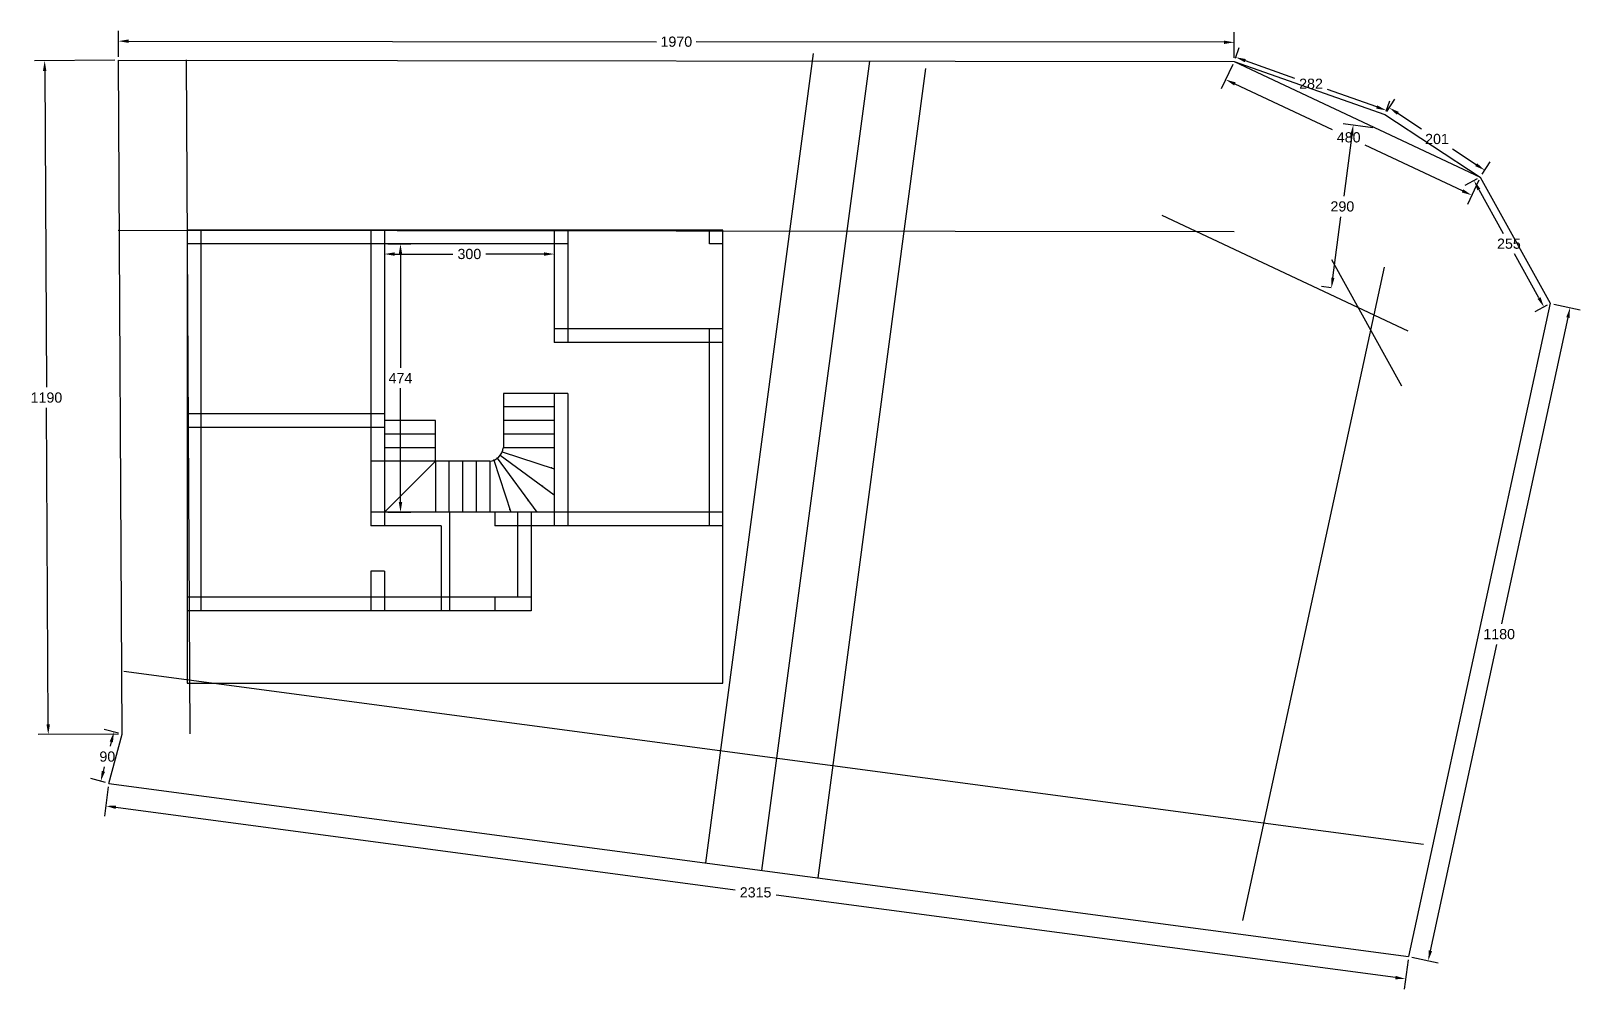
# Model space of a CAD drawing. Header units: inches. Extents: x -2903 to 3367, y -161 to 1064.
# Drawn here: x -707.34 to -680, y 697.26 to 714.18 of the extents above; entities that cross this region are included whole.
import ezdxf

# ---------------------------------------------------------------- set-up
doc = ezdxf.new("R2010")
doc.units = ezdxf.units.IN
doc.header["$MEASUREMENT"] = 0
doc.styles.get("Standard").update_dxf_attribs({"font": 'arial.ttf'})
doc.dimstyles.get("Standard").update_dxf_attribs({"dimtxt": 0.18, "dimasz": 0.18, "dimexe": 0.18, "dimexo": 0.0625, "dimgap": 0.09, "dimtad": 0, "dimtih": 1, "dimtoh": 1, "dimdec": 0, "dimlfac": 100, "dimzin": 0, "dimdsep": 46, "dimtxsty": 'Standard', "dimcen": 0.09, "dimadec": 0, "dimazin": 0, "dimtfac": 1, "dimtdec": 0, "dimtofl": 0, "dimtmove": 0, "dimatfit": 3, "dimfxl": 1, "dimtolj": 1, "dimtzin": 0, "dimarcsym": 0})

msp = doc.modelspace()

# ---------------------------------------------------------------- blocks, each defined once
blk = doc.blocks.new('*D204')
at = {"color": 0, "lineweight": -2, "transparency": 16777216}
for p, q in [((-705.98, 700.829), (-706.048, 700.315)), ((-705.846, 700.47), (-694.911, 699.014)), ((-683.255, 697.463), (-694.19, 698.918)), ((-683.032, 697.774), (-683.1, 697.26))]:
    blk.add_line(p, q, dxfattribs=at)
at = {"color": 0, "transparency": 16777216}
for points in [[(-705.842, 700.499), (-705.85, 700.44), (-706.024, 700.493)], [(-683.251, 697.492), (-683.259, 697.433), (-683.077, 697.439)]]:
    blk.add_solid(points, dxfattribs=at)
at = {"layer": 'Defpoints', "color": 0, "transparency": 16777216}
for p in [(-705.971, 700.891), (-683.024, 697.836), (-683.077, 697.439)]:
    blk.add_point(p, dxfattribs=at)
at = {"color": 0, "transparency": 16777216, "insert": (-694.551, 698.966), "char_height": 0.18, "attachment_point": 5}
blk.add_mtext('\\A1;2315', dxfattribs=at)
blk = doc.blocks.new('*D205')
at = {"color": 0, "lineweight": -2, "transparency": 16777216}
for p, q in [((-705.798, 701.776), (-706.054, 701.845)), ((-705.927, 701.624), (-705.948, 701.546)), ((-706.032, 700.907), (-706.288, 700.976)), ((-706.067, 701.103), (-706.046, 701.182))]:
    blk.add_line(p, q, dxfattribs=at)
at = {"color": 0, "transparency": 16777216}
for points in [[(-705.956, 701.632), (-705.898, 701.617), (-705.88, 701.798)], [(-706.096, 701.111), (-706.038, 701.095), (-706.114, 700.929)]]:
    blk.add_solid(points, dxfattribs=at)
at = {"layer": 'Defpoints', "color": 0, "transparency": 16777216}
for p in [(-705.88, 701.798), (-705.737, 701.76), (-705.971, 700.891)]:
    blk.add_point(p, dxfattribs=at)
at = {"color": 0, "transparency": 16777216, "insert": (-705.997, 701.364), "char_height": 0.18, "attachment_point": 5}
blk.add_mtext('\\A1;90', dxfattribs=at)
blk = doc.blocks.new('*D206')
at = {"color": 0, "lineweight": -2, "transparency": 16777216}
for p, q in [((-705.864, 713.659), (-707.284, 713.652)), ((-707.103, 713.473), (-707.073, 707.885)), ((-707.041, 701.933), (-707.071, 707.521)), ((-705.8, 701.759), (-707.22, 701.752))]:
    blk.add_line(p, q, dxfattribs=at)
at = {"color": 0, "transparency": 16777216}
for points in [[(-707.073, 713.473), (-707.133, 713.472), (-707.104, 713.653)], [(-707.011, 701.933), (-707.071, 701.933), (-707.04, 701.753)]]:
    blk.add_solid(points, dxfattribs=at)
at = {"layer": 'Defpoints', "color": 0, "transparency": 16777216}
for p in [(-707.104, 713.653), (-705.801, 713.66), (-705.737, 701.76)]:
    blk.add_point(p, dxfattribs=at)
at = {"color": 0, "transparency": 16777216, "insert": (-707.072, 707.703), "char_height": 0.18, "attachment_point": 5}
blk.add_mtext('\\A1;1190', dxfattribs=at)
blk = doc.blocks.new('*D207')
at = {"color": 0, "lineweight": -2, "transparency": 16777216}
for p, q in [((-705.801, 713.722), (-705.801, 714.177)), ((-686.101, 713.702), (-686.101, 714.156)), ((-705.621, 713.997), (-696.301, 713.987)), ((-686.281, 713.977), (-695.601, 713.986))]:
    blk.add_line(p, q, dxfattribs=at)
at = {"color": 0, "transparency": 16777216}
for points in [[(-705.621, 714.027), (-705.621, 713.967), (-705.801, 713.997)], [(-686.281, 714.007), (-686.281, 713.947), (-686.101, 713.976)]]:
    blk.add_solid(points, dxfattribs=at)
at = {"layer": 'Defpoints', "color": 0, "transparency": 16777216}
for p in [(-686.101, 713.976), (-705.801, 713.66), (-686.101, 713.639)]:
    blk.add_point(p, dxfattribs=at)
at = {"color": 0, "transparency": 16777216, "insert": (-695.951, 713.987), "char_height": 0.18, "attachment_point": 5}
blk.add_mtext('\\A1;1970', dxfattribs=at)
blk = doc.blocks.new('*D208')
at = {"color": 0, "lineweight": -2, "transparency": 16777216}
for p, q in [((-680.46, 709.354), (-679.996, 709.254)), ((-680.21, 709.116), (-681.384, 703.708)), ((-682.637, 697.936), (-681.463, 703.344)), ((-682.963, 697.823), (-682.499, 697.722))]:
    blk.add_line(p, q, dxfattribs=at)
at = {"color": 0, "transparency": 16777216}
for points in [[(-680.239, 709.122), (-680.181, 709.11), (-680.172, 709.292)], [(-682.666, 697.943), (-682.607, 697.93), (-682.675, 697.76)]]:
    blk.add_solid(points, dxfattribs=at)
at = {"layer": 'Defpoints', "color": 0, "transparency": 16777216}
for p in [(-680.521, 709.368), (-683.024, 697.836), (-682.675, 697.76)]:
    blk.add_point(p, dxfattribs=at)
at = {"color": 0, "transparency": 16777216, "insert": (-681.423, 703.526), "char_height": 0.18, "attachment_point": 5}
blk.add_mtext('\\A1;1180', dxfattribs=at)
blk = doc.blocks.new('*D209')
at = {"color": 0, "lineweight": -2, "transparency": 16777216}
for p, q in [((-686.128, 713.583), (-686.329, 713.155)), ((-686.089, 713.242), (-684.372, 712.435)), ((-682.071, 711.353), (-683.788, 712.16)), ((-681.784, 711.541), (-681.984, 711.114))]:
    blk.add_line(p, q, dxfattribs=at)
at = {"color": 0, "transparency": 16777216}
for points in [[(-686.076, 713.269), (-686.102, 713.215), (-686.252, 713.318)], [(-682.058, 711.381), (-682.084, 711.326), (-681.908, 711.277)]]:
    blk.add_solid(points, dxfattribs=at)
at = {"layer": 'Defpoints', "color": 0, "transparency": 16777216}
for p in [(-686.101, 713.639), (-681.757, 711.598), (-681.908, 711.277)]:
    blk.add_point(p, dxfattribs=at)
at = {"color": 0, "transparency": 16777216, "insert": (-684.08, 712.298), "char_height": 0.18, "attachment_point": 5}
blk.add_mtext('\\A1;480', dxfattribs=at)
blk = doc.blocks.new('*D210')
at = {"color": 0, "lineweight": -2, "transparency": 16777216}
for p, q in [((-681.812, 711.568), (-682.027, 711.448)), ((-681.782, 711.378), (-681.352, 710.602)), ((-680.721, 709.463), (-681.151, 710.239)), ((-680.575, 709.337), (-680.791, 709.218))]:
    blk.add_line(p, q, dxfattribs=at)
at = {"color": 0, "transparency": 16777216}
for points in [[(-681.756, 711.393), (-681.808, 711.364), (-681.869, 711.536)], [(-680.694, 709.477), (-680.747, 709.448), (-680.633, 709.305)]]:
    blk.add_solid(points, dxfattribs=at)
at = {"layer": 'Defpoints', "color": 0, "transparency": 16777216}
for p in [(-681.757, 711.598), (-680.633, 709.305), (-680.521, 709.368)]:
    blk.add_point(p, dxfattribs=at)
at = {"color": 0, "transparency": 16777216, "insert": (-681.251, 710.42), "char_height": 0.18, "attachment_point": 5}
blk.add_mtext('\\A1;255', dxfattribs=at)
blk = doc.blocks.new('*D211')
at = {"color": 0, "lineweight": -2, "transparency": 16777216}
for p, q in [((-686.08, 713.698), (-686.015, 713.883)), ((-685.906, 713.653), (-685.035, 713.346)), ((-683.585, 712.835), (-684.456, 713.142)), ((-683.421, 712.76), (-683.356, 712.945))]:
    blk.add_line(p, q, dxfattribs=at)
at = {"color": 0, "transparency": 16777216}
for points in [[(-685.896, 713.681), (-685.916, 713.625), (-686.075, 713.713)], [(-683.575, 712.863), (-683.595, 712.807), (-683.415, 712.775)]]:
    blk.add_solid(points, dxfattribs=at)
at = {"layer": 'Defpoints', "color": 0, "transparency": 16777216}
for p in [(-686.101, 713.639), (-686.075, 713.713), (-683.441, 712.701)]:
    blk.add_point(p, dxfattribs=at)
at = {"color": 0, "transparency": 16777216, "insert": (-684.745, 713.244), "char_height": 0.18, "attachment_point": 5}
blk.add_mtext('\\A1;282', dxfattribs=at)
blk = doc.blocks.new('*D212')
at = {"color": 0, "lineweight": -2, "transparency": 16777216}
for p, q in [((-683.407, 712.754), (-683.264, 712.972)), ((-683.212, 712.723), (-682.794, 712.448)), ((-681.829, 711.816), (-682.248, 712.091)), ((-681.723, 711.65), (-681.58, 711.868))]:
    blk.add_line(p, q, dxfattribs=at)
at = {"color": 0, "transparency": 16777216}
for points in [[(-683.196, 712.748), (-683.229, 712.697), (-683.363, 712.821)], [(-681.813, 711.841), (-681.846, 711.791), (-681.678, 711.718)]]:
    blk.add_solid(points, dxfattribs=at)
at = {"layer": 'Defpoints', "color": 0, "transparency": 16777216}
for p in [(-683.441, 712.701), (-681.678, 711.718), (-681.757, 711.598)]:
    blk.add_point(p, dxfattribs=at)
at = {"color": 0, "transparency": 16777216, "insert": (-682.521, 712.269), "char_height": 0.18, "attachment_point": 5}
blk.add_mtext('\\A1;201', dxfattribs=at)
blk = doc.blocks.new('*D213')
at = {"color": 0, "lineweight": -2, "transparency": 16777216}
for p, q in [((-683.655, 712.469), (-684.179, 712.539)), ((-684.024, 712.337), (-684.168, 711.26)), ((-684.359, 709.819), (-684.216, 710.896)), ((-684.387, 709.642), (-684.561, 709.665))]:
    blk.add_line(p, q, dxfattribs=at)
at = {"color": 0, "transparency": 16777216}
for points in [[(-684.054, 712.341), (-683.995, 712.333), (-684.001, 712.515)], [(-684.389, 709.823), (-684.33, 709.816), (-684.383, 709.641)]]:
    blk.add_solid(points, dxfattribs=at)
at = {"layer": 'Defpoints', "color": 0, "transparency": 16777216}
for p in [(-684.001, 712.515), (-683.593, 712.461), (-684.325, 709.633)]:
    blk.add_point(p, dxfattribs=at)
at = {"color": 0, "transparency": 16777216, "insert": (-684.192, 711.078), "char_height": 0.18, "attachment_point": 5}
blk.add_mtext('\\A1;290', dxfattribs=at)
blk = doc.blocks.new('*D200')
at = {"color": 0, "lineweight": -2, "transparency": 16777216}
for p, q in [((-701.105, 710.356), (-701.105, 710.058)), ((-698.105, 710.356), (-698.105, 710.058)), ((-700.925, 710.238), (-699.894, 710.238)), ((-698.285, 710.238), (-699.317, 710.238))]:
    blk.add_line(p, q, dxfattribs=at)
at = {"color": 0, "transparency": 16777216}
for points in [[(-700.925, 710.268), (-700.925, 710.208), (-701.105, 710.238)], [(-698.285, 710.268), (-698.285, 710.208), (-698.105, 710.238)]]:
    blk.add_solid(points, dxfattribs=at)
at = {"layer": 'Defpoints', "color": 0, "transparency": 16777216}
for p in [(-701.105, 710.418), (-698.105, 710.418), (-701.105, 710.238)]:
    blk.add_point(p, dxfattribs=at)
at = {"color": 0, "transparency": 16777216, "insert": (-699.605, 710.238), "char_height": 0.18, "attachment_point": 5}
blk.add_mtext('\\A1;300', dxfattribs=at)
blk = doc.blocks.new('*D201')
at = {"color": 0, "lineweight": -2, "transparency": 16777216}
for p, q in [((-701.043, 710.418), (-700.641, 710.418)), ((-700.821, 710.238), (-700.821, 708.228)), ((-700.821, 705.858), (-700.821, 707.868)), ((-701.043, 705.678), (-700.641, 705.678))]:
    blk.add_line(p, q, dxfattribs=at)
at = {"color": 0, "transparency": 16777216}
for points in [[(-700.851, 710.238), (-700.791, 710.238), (-700.821, 710.418)], [(-700.851, 705.858), (-700.791, 705.858), (-700.821, 705.678)]]:
    blk.add_solid(points, dxfattribs=at)
at = {"layer": 'Defpoints', "color": 0, "transparency": 16777216}
for p in [(-701.105, 710.418), (-701.105, 705.678), (-700.821, 705.678)]:
    blk.add_point(p, dxfattribs=at)
at = {"color": 0, "transparency": 16777216, "insert": (-700.821, 708.048), "char_height": 0.18, "attachment_point": 5}
blk.add_mtext('\\A1;474', dxfattribs=at)

# ---------------------------------------------------------------- dimensions: what is measured, and where the dimension line sits
at = {"color": 40, "true_color": 0xf8d731}
for p1, p2, distance, picture, middle in [((-705.801, 713.66), (-686.101, 713.639), 0.337, '*D207', (-695.951, 713.987)), ((-683.441, 712.701), (-686.101, 713.639), -0.078, '*D211', (-684.745, 713.244)), ((-705.737, 701.76), (-705.801, 713.66), 1.303, '*D206', (-707.072, 707.703)), ((-686.101, 713.639), (-681.757, 711.598), -0.355, '*D209', (-684.08, 712.298)), ((-683.441, 712.701), (-681.757, 711.598), 0.143, '*D212', (-682.521, 712.269)), ((-681.757, 711.598), (-680.521, 709.368), -0.129, '*D210', (-681.251, 710.42)), ((-680.521, 709.368), (-683.024, 697.836), 0.357, '*D208', (-681.423, 703.526))]:
    dim = msp.add_aligned_dim(p1=p1, p2=p2, distance=distance, dimstyle='Standard')
    dim.commit()
    dim.dimension.update_dxf_attribs({"geometry": picture, "text_midpoint": middle})
dim = msp.add_linear_dim(base=(-684.001, 712.515), p1=(-684.325, 709.633), p2=(-683.593, 712.461), angle=82.4179, dimstyle='Standard', dxfattribs=at)
dim.commit()
dim.dimension.update_dxf_attribs({"geometry": '*D213', "text_midpoint": (-684.192, 711.078)})
dim = msp.add_linear_dim(base=(-701.105, 710.238), p1=(-698.105, 710.418), p2=(-701.105, 710.418), dimstyle='Standard')
dim.commit()
dim.dimension.update_dxf_attribs({"geometry": '*D200', "text_midpoint": (-699.605, 710.238)})
dim = msp.add_linear_dim(base=(-700.821, 705.678), p1=(-701.105, 710.418), p2=(-701.105, 705.678), angle=90, dimstyle='Standard')
dim.commit()
dim.dimension.update_dxf_attribs({"geometry": '*D201', "text_midpoint": (-700.821, 708.048)})
for base, p2, angle, picture, middle, dimtype in [((-705.88, 701.798), (-705.737, 701.76), 74.9304, '*D205', (-705.997, 701.364), 161), ((-683.077, 697.439), (-683.024, 697.836), 352.4179, '*D204', (-694.551, 698.966), 160)]:
    dim = msp.add_linear_dim(base=base, p1=(-705.971, 700.891), p2=p2, angle=angle, dimstyle='Standard')
    dim.commit()
    dim.dimension.update_dxf_attribs({"geometry": picture, "text_midpoint": middle, "dimtype": dimtype})

# ---------------------------------------------------------------- linework, layer by layer
for p, q in [((-705.737, 701.76), (-705.801, 713.66)), ((-705.801, 713.66), (-686.101, 713.639)), ((-704.537, 701.766), (-704.601, 713.666)), ((-695.431, 699.488), (-693.529, 713.778)), ((-694.439, 699.356), (-692.537, 713.646)), ((-686.101, 713.639), (-681.757, 711.598)), ((-686.101, 713.639), (-683.441, 712.701)), ((-693.448, 699.224), (-691.546, 713.514)), ((-683.441, 712.701), (-681.757, 711.598)), ((-681.757, 711.598), (-680.521, 709.368)), ((-687.377, 710.924), (-683.033, 708.883)), ((-705.804, 710.66), (-686.104, 710.639)), ((-683.453, 710.004), (-685.956, 698.473)), ((-684.381, 710.144), (-683.145, 707.913)), ((-680.521, 709.368), (-683.024, 697.836)), ((-705.708, 702.873), (-682.76, 699.819)), ((-705.971, 700.891), (-705.737, 701.76)), ((-705.971, 700.891), (-683.024, 697.836))]:
    msp.add_line(p, q)
at = {"color": 40, "true_color": 0xf8d731}
for p, q in [((-695.127, 710.658), (-704.585, 710.658)), ((-704.585, 710.658), (-704.585, 703.938)), ((-704.345, 710.658), (-704.345, 703.938)), ((-701.345, 710.658), (-701.345, 705.438)), ((-701.105, 710.658), (-701.105, 705.438)), ((-698.105, 710.658), (-698.105, 708.678)), ((-697.865, 710.658), (-697.865, 708.678)), ((-695.367, 710.418), (-695.367, 710.658)), ((-695.127, 705.438), (-695.127, 710.658)), ((-697.865, 710.418), (-704.585, 710.418)), ((-695.127, 710.418), (-695.367, 710.418)), ((-695.127, 708.918), (-698.105, 708.918)), ((-695.367, 705.438), (-695.367, 708.918)), ((-695.127, 708.678), (-698.105, 708.678)), ((-698.105, 707.778), (-699.005, 707.778)), ((-699.005, 707.778), (-699.005, 706.818)), ((-698.105, 707.538), (-699.005, 707.538)), ((-697.865, 707.778), (-698.105, 707.778)), ((-698.105, 707.778), (-698.105, 705.438)), ((-697.865, 707.778), (-697.865, 705.438)), ((-701.105, 707.418), (-704.585, 707.418)), ((-700.205, 707.298), (-701.105, 707.298)), ((-700.205, 706.578), (-700.205, 707.298)), ((-698.105, 707.298), (-699.005, 707.298)), ((-698.105, 707.298), (-699.005, 707.298)), ((-701.105, 707.178), (-704.585, 707.178)), ((-700.205, 707.058), (-701.105, 707.058)), ((-698.105, 707.058), (-699.005, 707.058)), ((-698.105, 707.058), (-699.005, 707.058)), ((-700.205, 706.818), (-701.105, 706.818)), ((-699.024, 706.748), (-698.105, 706.447)), ((-698.105, 706.818), (-699.005, 706.818)), ((-698.105, 706.818), (-699.005, 706.818)), ((-701.105, 706.578), (-701.345, 706.578)), ((-699.245, 706.578), (-701.105, 706.578)), ((-701.105, 705.678), (-700.205, 706.578)), ((-700.205, 706.578), (-700.205, 705.678)), ((-699.965, 706.578), (-699.965, 705.678)), ((-699.725, 706.578), (-699.725, 705.678)), ((-699.485, 706.578), (-699.485, 705.678)), ((-699.245, 706.578), (-699.245, 705.678)), ((-699.175, 706.597), (-698.873, 705.678)), ((-699.112, 706.634), (-698.416, 705.678)), ((-699.06, 706.685), (-698.105, 705.989)), ((-695.127, 705.678), (-701.345, 705.678)), ((-699.955, 705.678), (-699.955, 703.938)), ((-699.155, 705.678), (-699.155, 705.438)), ((-698.755, 705.678), (-698.755, 704.178)), ((-698.515, 705.678), (-698.515, 703.938)), ((-700.105, 705.438), (-701.345, 705.438)), ((-700.105, 705.438), (-700.105, 703.938)), ((-695.127, 705.438), (-699.155, 705.438)), ((-701.105, 704.638), (-701.345, 704.638)), ((-701.345, 704.638), (-701.345, 703.938)), ((-701.105, 704.638), (-701.105, 703.938)), ((-698.515, 704.178), (-704.585, 704.178)), ((-699.155, 704.178), (-699.155, 703.938)), ((-698.515, 703.938), (-704.585, 703.938))]:
    msp.add_line(p, q, dxfattribs=at)
msp.add_lwpolyline([(-704.585, 702.661), (-695.127, 702.661), (-695.127, 710.658), (-704.585, 710.658)], close=True, dxfattribs=at)
msp.add_arc((-699.282, 706.855), 0.279, 277.5016, 352.4984, dxfattribs=at)
for p in [(-699.024, 706.748), (-699.175, 706.597), (-699.112, 706.634), (-699.06, 706.685), (-698.155, 706.463), (-698.89, 705.728)]:
    msp.add_point(p)
for p in [(-698.569, 705.888), (-698.315, 706.142)]:
    msp.add_point(p, dxfattribs=at)

msp.set_redraw_order([(e.dxf.handle, doc.entitydb.next_handle()) for e in msp.query("TEXT MTEXT ATTDEF DIMENSION ARC_DIMENSION")])  # texts and dimensions are drawn at this point

doc.saveas('drawing.dxf')
